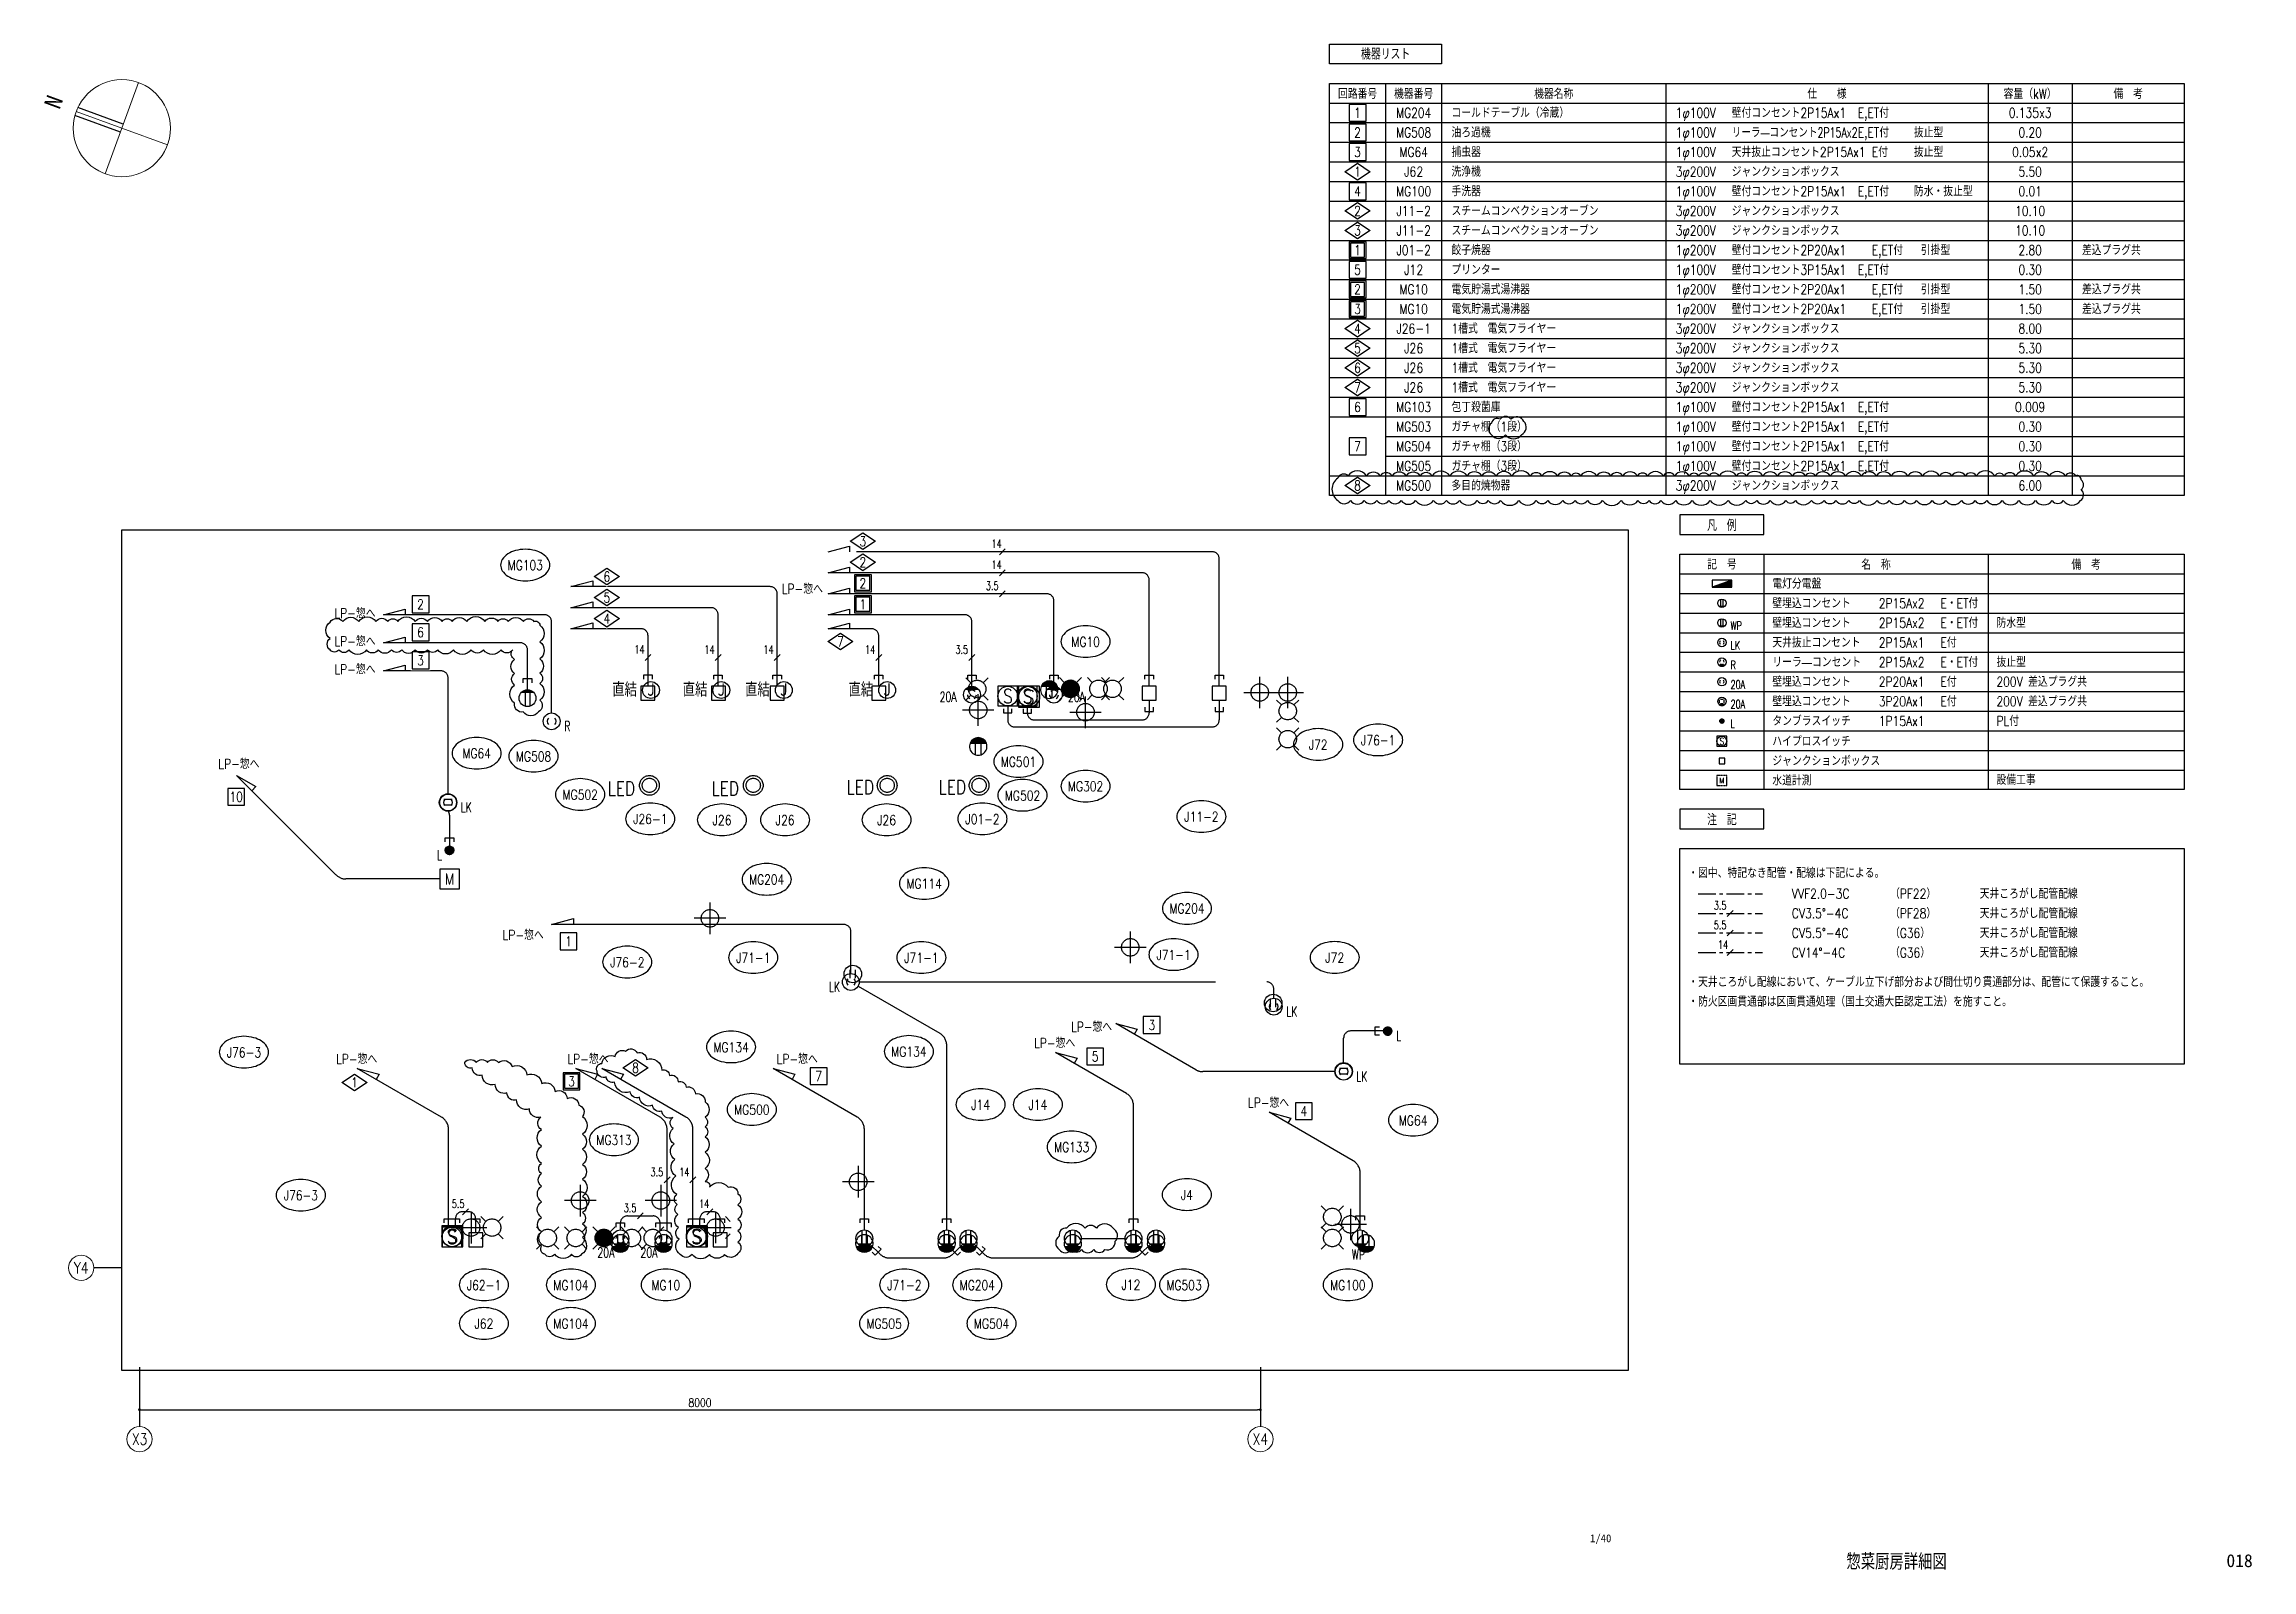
# Paper-space layout '惣菜' of a CAD drawing. Header units: millimetres. Extents: x 37 to 825, y 15 to 559.
# The model-space entities are those that its viewports show. They can reach past a viewport. Long polylines and large blocks are cut down to what shows.
import ezdxf
from ezdxf.enums import TextEntityAlignment as Align

# ---------------------------------------------------------------- set-up
doc = ezdxf.new("R2010")
doc.units = ezdxf.units.MM
doc.header["$LTSCALE"] = 0.2
doc.set_wipeout_variables(frame=1)
doc.linetypes.add('CENTER', pattern=[50.8, 31.75, -6.35, 6.35, -6.35])
doc.linetypes.add('HIDDEN', pattern=[9.525, 6.35, -3.175])
doc.layers.get('Defpoints').update_dxf_attribs({"color": 5})
for name, color, linetype in [('1_シンボル', 2, 'Continuous'), ('1_乗数', 3, 'Continuous'), ('1_回路番号', 4, 'Continuous'), ('1_強調文字', 4, 'Continuous'), ('1_文字', 3, 'Continuous'), ('1_機器番号', 3, 'Continuous'), ('1_表', 7, 'Continuous'), ('1_配線_1', 1, 'Continuous'), ('1_配線_4', 1, 'CENTER'), ('A_什器', 9, 'HIDDEN'), ('A_寸法', 7, 'Continuous'), ('A_方位', 8, 'Continuous'), ('枠内記述', 3, 'Continuous')]:
    doc.layers.add(name, color=color, linetype=linetype)
doc.layers.add('1_追加変更', color=10, linetype='Continuous', plot=False)
doc.styles.add('dcStyle0', font='txt.shx', dxfattribs={"width": 0.8, "bigfont": 'bigfont'})
doc.styles.add('Dim', font='simplex.shx', dxfattribs={"width": 0.8, "bigfont": 'extfont2.shx'})
doc.styles.get("Standard").update_dxf_attribs({"font": 'simplex.shx', "width": 0.8, "bigfont": 'extfont2.shx'})
doc.styles.add('STYLE1', font='MS Gothic.ttf')
doc.styles.add('ゴシック', font='MS Gothic.ttf', dxfattribs={"height": 4})
doc.dimstyles.new('1-1(20)', dxfattribs={"dimtxt": 3, "dimasz": 1, "dimexe": 1, "dimexo": 1, "dimgap": 1, "dimtad": 1, "dimdec": 1, "dimlfac": 20, "dimrnd": 0.5, "dimdsep": 46, "dimtxsty": 'Dim', "dimblk": 'DOT', "dimcen": 2.5, "dimclrd": 256, "dimclre": 256, "dimclrt": 256, "dimadec": 0, "dimazin": 0, "dimtfac": 1, "dimtdec": 1, "dimtix": 1, "dimtmove": 2, "dimatfit": 3, "dimldrblk": 'OPEN30', "dimfxl": 1, "dimlwd": -1, "dimlwe": -1, "dimarcsym": 1})
pattern_1 = [(0, (-51500, -9750), (0, 3.175), [])]

psp = doc.layouts.new('惣菜')

# ---------------------------------------------------------------- texts
at = {"layer": '1_乗数', "linetype": 'Continuous', "lineweight": 0, "width": 0.7}
for s, p in [('3.5', (633.1265, 250.1833)), ('5.5', (633.1265, 243.1833)), ('14', (634.6265, 236.1833))]:
    psp.add_text(s, height=3, dxfattribs=at).set_placement(p)
at = {"layer": '1_回路番号', "width": 0.8}
for s, p in [('1', (506, 534.5)), ('2', (506, 527.5)), ('3', (506, 520.5)), ('1', (506, 513.5)), ('4', (506, 506.5)), ('2', (506, 499.5)), ('3', (506, 492.5)), ('1', (506, 485.5)), ('5', (506, 478.5)), ('2', (506, 471.5)), ('3', (506, 464.5)), ('4', (506, 457.5)), ('5', (506, 450.5)), ('6', (506, 443.5)), ('7', (506, 436.5)), ('6', (506, 429.5)), ('7', (506, 415.5)), ('8', (506, 401.5))]:
    psp.add_text(s, height=3.5, dxfattribs=at).set_placement(p, align=Align.MIDDLE)
at = {"layer": '1_強調文字', "width": 0.8}
for s, p in [('凡\u3000例', (636, 387.5)), ('注\u3000記', (636, 282.5))]:
    psp.add_text(s, height=4, dxfattribs=at).set_placement(p, align=Align.MIDDLE)
at = {"layer": '1_文字', "style": 'dcStyle0', "width": 0.8}
psp.add_text('機器リスト', height=4, dxfattribs=at).set_placement((516, 555.5), align=Align.MIDDLE_CENTER)
at = {"layer": '1_文字', "width": 0.8}
for s, p in [('回路番号', (506, 541.5)), ('機器番号', (526, 541.5)), ('MG204', (526, 534.5)), ('機器名称', (576, 541.5)), ('仕\u3000\u3000様', (673.5, 541.5)), ('容量（kW）', (746, 541.5)), ('0.135x3', (746, 534.5)), ('備\u3000考', (781, 541.5)), ('MG508', (526, 527.5)), ('0.20', (746, 527.5)), ('MG64', (526, 520.5)), ('0.05x2', (746, 520.5)), ('J62', (526, 513.5)), ('5.50', (746, 513.5)), ('MG100', (526, 506.5)), ('0.01', (746, 506.5)), ('J11-2', (526, 499.5)), ('10.10', (746, 499.5)), ('J11-2', (526, 492.5)), ('10.10', (746, 492.5)), ('J01-2', (526, 485.5)), ('2.80', (746, 485.5)), ('MG10', (526, 471.5)), ('J12', (526, 478.5)), ('0.30', (746, 478.5)), ('1.50', (746, 471.5)), ('MG10', (526, 464.5)), ('1.50', (746, 464.5)), ('J26-1', (526, 457.5)), ('8.00', (746, 457.5)), ('J26', (526, 450.5)), ('5.30', (746, 450.5)), ('J26', (526, 443.5)), ('5.30', (746, 443.5)), ('J26', (526, 436.5)), ('5.30', (746, 436.5)), ('MG103', (526, 429.5)), ('0.009', (746, 429.5)), ('MG503', (526, 422.5)), ('0.30', (746, 422.5)), ('MG504', (526, 415.5)), ('MG505', (526, 408.5)), ('0.30', (746, 415.5)), ('0.30', (746, 408.5)), ('MG500', (526, 401.5)), ('6.00', (746, 401.5)), ('記\u3000号', (636, 373.5)), ('名\u3000称', (691, 373.5)), ('備\u3000考', (766, 373.5))]:
    psp.add_text(s, height=3.5, dxfattribs=at).set_placement(p, align=Align.MIDDLE)
at = {"layer": '1_文字'}
for s, width, p in [('コールドテーブル（冷蔵）', 0.8, (539.5, 532.75)), ('1φ100V', 0.8, (619.5, 532.75)), ('壁付コンセント2P15Ax1', 0.8, (639.5, 532.75)), ('E,ET付', 0.8, (684.5, 532.75)), ('油ろ過機', 0.8, (539.5, 525.75)), ('1φ100V', 0.8, (619.5, 525.75)), ('リーラ―コンセント2P15Ax2', 0.7, (639.5, 525.75)), ('E,ET付', 0.8, (684.5, 525.75)), ('抜止型', 0.8, (704.5, 525.75)), ('捕虫器', 0.8, (539.5, 518.75)), ('1φ100V', 0.8, (619.5, 518.75)), ('天井抜止コンセント2P15Ax1', 0.8, (639.5, 518.75)), ('E付', 0.8, (689.5, 518.75)), ('抜止型', 0.8, (704.5, 518.75)), ('洗浄機', 0.8, (539.5, 511.75)), ('3φ200V', 0.8, (619.5, 511.75)), ('ジャンクションボックス', 0.8, (639.5, 511.75)), ('手洗器', 0.8, (539.5, 504.75)), ('1φ100V', 0.8, (619.5, 504.75)), ('壁付コンセント2P15Ax1', 0.8, (639.5, 504.75)), ('E,ET付', 0.8, (684.5, 504.75)), ('防水・抜止型', 0.8, (704.5, 504.75)), ('スチームコンベクションオーブン', 0.8, (539.5, 497.75)), ('3φ200V', 0.8, (619.5, 497.75)), ('ジャンクションボックス', 0.8, (639.5, 497.75)), ('スチームコンベクションオーブン', 0.8, (539.5, 490.75)), ('3φ200V', 0.8, (619.5, 490.75)), ('ジャンクションボックス', 0.8, (639.5, 490.75)), ('餃子焼器', 0.8, (539.5, 483.75)), ('1φ200V', 0.8, (619.5, 483.75)), ('壁付コンセント2P20Ax1', 0.8, (639.5, 483.75)), ('E,ET付', 0.8, (689.5, 483.75)), ('引掛型', 0.8, (707, 483.75)), ('差込プラグ共', 0.8, (764.5, 483.75)), ('電気貯湯式湯沸器', 0.8, (539.5, 469.75)), ('プリンター', 0.8, (539.5, 476.75)), ('1φ100V', 0.8, (619.5, 476.75)), ('1φ200V', 0.8, (619.5, 469.75)), ('壁付コンセント3P15Ax1', 0.8, (639.5, 476.75)), ('壁付コンセント2P20Ax1', 0.8, (639.5, 469.75)), ('E,ET付', 0.8, (684.5, 476.75)), ('E,ET付', 0.8, (689.5, 469.75)), ('引掛型', 0.8, (707, 469.75)), ('差込プラグ共', 0.8, (764.5, 469.75)), ('電気貯湯式湯沸器', 0.8, (539.5, 462.75)), ('1φ200V', 0.8, (619.5, 462.75)), ('壁付コンセント2P20Ax1', 0.8, (639.5, 462.75)), ('E,ET付', 0.8, (689.5, 462.75)), ('引掛型', 0.8, (707, 462.75)), ('差込プラグ共', 0.8, (764.5, 462.75)), ('1槽式\u3000電気フライヤー', 0.8, (539.5, 455.75)), ('3φ200V', 0.8, (619.5, 455.75)), ('ジャンクションボックス', 0.8, (639.5, 455.75)), ('1槽式\u3000電気フライヤー', 0.8, (539.5, 448.75)), ('3φ200V', 0.8, (619.5, 448.75)), ('ジャンクションボックス', 0.8, (639.5, 448.75)), ('1槽式\u3000電気フライヤー', 0.8, (539.5, 441.75)), ('3φ200V', 0.8, (619.5, 441.75)), ('ジャンクションボックス', 0.8, (639.5, 441.75)), ('1槽式\u3000電気フライヤー', 0.8, (539.5, 434.75)), ('3φ200V', 0.8, (619.5, 434.75)), ('ジャンクションボックス', 0.8, (639.5, 434.75)), ('包丁殺菌庫', 0.8, (539.5, 427.75)), ('1φ100V', 0.8, (619.5, 427.75)), ('壁付コンセント2P15Ax1', 0.8, (639.5, 427.75)), ('E,ET付', 0.8, (684.5, 427.75)), ('ガチャ棚（1段）', 0.8, (539.5, 420.75)), ('ガチャ棚（3段）', 0.8, (539.5, 413.75)), ('1φ100V', 0.8, (619.5, 420.75)), ('壁付コンセント2P15Ax1', 0.8, (639.5, 420.75)), ('壁付コンセント2P15Ax1', 0.8, (639.5, 413.75)), ('E,ET付', 0.8, (684.5, 420.75)), ('E,ET付', 0.8, (684.5, 413.75)), ('ガチャ棚（3段）', 0.8, (539.5, 406.75)), ('1φ100V', 0.8, (619.5, 413.75)), ('1φ100V', 0.8, (619.5, 406.75)), ('壁付コンセント2P15Ax1', 0.8, (639.5, 406.75)), ('E,ET付', 0.8, (684.5, 406.75)), ('多目的焼物器', 0.8, (539.5, 399.75)), ('3φ200V', 0.8, (619.5, 399.75)), ('ジャンクションボックス', 0.8, (639.5, 399.75)), ('防水型', 0.8, (734, 350.75)), ('抜止型', 0.8, (734, 336.75)), ('200V 差込プラグ共', 0.8, (734, 329.75)), ('200V 差込プラグ共', 0.8, (734, 322.75)), ('PL付', 0.8, (734, 315.75)), ('水道計測', 0.8, (654, 294.5107)), ('設備工事', 0.8, (734, 294.75)), ('・図中、特記なき配管・配線は下記による。', 0.8, (624, 261.5)), ('VVF2.0-3C', 0.8, (661, 254.1)), ('（PF22）', 0.8, (696, 254.1)), ('天井ころがし配管配線', 0.8, (728, 254.1)), ('CV3.5°-4C', 0.8, (661, 247.1)), ('（PF28）', 0.8, (696, 247.1)), ('天井ころがし配管配線', 0.8, (728, 247.1)), ('CV5.5°-4C', 0.8, (661, 240.1)), ('CV14°-4C', 0.8, (661, 233.1)), ('（G36）', 0.8, (696, 240.1)), ('（G36）', 0.8, (696, 233.1)), ('天井ころがし配管配線', 0.8, (728, 240.1)), ('天井ころがし配管配線', 0.8, (728, 233.1)), ('・天井ころがし配線において、ケーブル立下げ部分および間仕切り貫通部分は、配管にて保護すること。', 0.8, (624, 222.6)), ('・防火区画貫通部は区画貫通処理（国土交通大臣認定工法）を施すこと。', 0.8, (624, 215.6))]:
    psp.add_text(s, height=3.5, dxfattribs=dict(at, width=width)).set_placement(p)
at = {"layer": '1_文字', "linetype": 'Continuous', "width": 0.8}
for s, p in [('電灯分電盤', (654, 364.75)), ('壁埋込コンセント', (654, 357.75)), ('壁埋込コンセント', (654, 350.75)), ('2P15Ax2', (692, 357.75)), ('E・ET付', (714, 357.75)), ('E・ET付', (714, 350.75)), ('天井抜止コンセント', (654, 343.75)), ('2P15Ax2', (692, 350.75)), ('2P15Ax1', (692, 343.75)), ('E付', (714, 343.75)), ('リーラ―コンセント', (654, 336.75)), ('2P15Ax2', (692, 336.75)), ('E・ET付', (714, 336.75)), ('壁埋込コンセント', (654, 329.75)), ('2P20Ax1', (692, 329.75)), ('E付', (714, 329.75)), ('壁埋込コンセント', (654, 322.75)), ('3P20Ax1', (692, 322.75)), ('E付', (714, 322.75)), ('タンブラスイッチ', (654, 315.75)), ('1P15Ax1', (692, 315.75)), ('ハイプロスイッチ', (654, 308.5107)), ('ジャンクションボックス', (654, 301.5107))]:
    psp.add_text(s, height=3.5, dxfattribs=at).set_placement(p)
at = {"layer": '1_文字', "linetype": 'Continuous', "width": 0.7}
for s, p in [('WP', (639.1, 351.5)), ('LK', (639.1, 344.5)), ('R', (639.1, 337.5)), ('20A', (639.1, 330.5)), ('20A', (639.1, 323.5)), ('L', (639.1, 316.5))]:
    psp.add_text(s, height=3, dxfattribs=at).set_placement(p, align=Align.MIDDLE_LEFT)
at = {"layer": 'A_寸法', "width": 0.8}
for s, p in [('Y4', (50.5, 122.3766)), ('X3', (71.3099, 61.2461)), ('X4', (471.31, 61.2461))]:
    psp.add_text(s, height=4, dxfattribs=at).set_placement(p, align=Align.MIDDLE)
at = {"layer": 'A_方位', "style": 'STYLE1'}
psp.add_text('N', height=6, rotation=69.8260551, dxfattribs=at).set_placement((37.0967, 537.5097), align=Align.TOP_LEFT)
at = {"layer": '枠内記述', "linetype": 'ByBlock', "lineweight": -2, "style": 'ゴシック'}
psp.add_text('1/40', height=2.8, dxfattribs=at).set_placement((588.9471, 24.4653))
at = {"layer": '枠内記述', "linetype": 'ByBlock', "lineweight": -2, "style": 'ゴシック', "width": 0.75}
psp.add_text('惣菜厨房詳細図', height=5, dxfattribs=at).set_placement((698.3513, 17.6919), align=Align.MIDDLE_CENTER)
at = {"layer": '枠内記述', "style": 'ゴシック'}
psp.add_text('018', height=4.6, dxfattribs=at).set_placement((816.0542, 15.5785))

msp = doc.modelspace()

# ---------------------------------------------------------------- texts
at = {"layer": '1_乗数', "linetype": 'Continuous', "lineweight": 0, "width": 0.7}
for s, p in [('14', (33796, 22712)), ('14', (33796, 22562)), ('3.5', (33756, 22412)), ('14', (31247, 21958)), ('14', (31747, 21957)), ('14', (32168, 21957)), ('14', (32893, 21957)), ('3.5', (33538, 21957)), ('3.5', (31362, 18228)), ('14', (31567, 18228)), ('5.5', (29944, 18002)), ('3.5', (31171, 17972)), ('14', (31709, 18002))]:
    msp.add_text(s, height=60, dxfattribs=at).set_placement(p)
at = {"layer": '1_回路番号', "width": 0.8}
for s, p in [('3', (32878, 22760)), ('7', (32717, 22045)), ('1', (30776, 19905)), ('3', (34939, 19308)), ('5', (34536, 19083)), ('3', (30798, 18906)), ('7', (32562, 18943)), ('4', (36025, 18693))]:
    msp.add_text(s, height=70, dxfattribs=at).set_placement(p, align=Align.MIDDLE)
at = {"layer": '1_文字', "width": 0.8}
for p in [(32299, 22385), (29106, 22211), (29106, 22011), (29106, 21811), (28277, 21136), (30306, 19915), (34363, 19260), (29118, 19030), (30769, 19030), (32262, 19030), (34100, 19144), (35626, 18718)]:
    msp.add_text('LP-惣へ', height=70, dxfattribs=at).set_placement(p)
at = {"layer": '1_文字', "linetype": 'ByBlock', "width": 0.7}
msp.add_text('20A', height=70, rotation=360, dxfattribs=at).set_placement((33425, 21615))
for s, p in [('20A', (34341, 21615)), ('R', (30746, 21405)), ('LK', (30007, 20826)), ('L', (29839, 20485)), ('LK', (32635, 19545)), ('LK', (35900, 19369)), ('L', (36684, 19195)), ('LK', (36399, 18905)), ('20A', (30982, 17649)), ('20A', (31290, 17649)), ('WP', (36367, 17635))]:
    msp.add_text(s, height=70, dxfattribs=at).set_placement(p)
at = {"layer": '1_機器番号', "width": 0.8}
for s, p in [('MG103', (30468, 22554)), ('MG10', (34467, 22007)), ('MG64', (30121, 21211)), ('J72', (36127, 21273)), ('J76-1', (36555, 21305)), ('MG508', (30527, 21189)), ('MG501', (33988, 21151)), ('MG502', (30860, 20916)), ('MG502', (34017, 20910)), ('MG302', (34467, 20976)), ('J26-1', (31360, 20743)), ('J26', (31872, 20735)), ('J26', (32322, 20735)), ('J26', (33047, 20735)), ('J01-2', (33731, 20742)), ('J11-2', (35294, 20759)), ('MG204', (32191, 20311)), ('MG114', (33315, 20281)), ('MG204', (35191, 20104)), ('J76-2', (31196, 19720)), ('J71-1', (32095, 19752)), ('J71-1', (33295, 19752)), ('J71-1', (35095, 19773)), ('J72', (36245, 19753)), ('J76-3', (28460, 19077)), ('MG134', (31937, 19114)), ('MG134', (33206, 19083)), ('J14', (33718, 18703)), ('J14', (34127, 18703)), ('MG500', (32085, 18668)), ('MG64', (36805, 18591)), ('MG313', (31101, 18452)), ('MG133', (34368, 18401)), ('J76-3', (28866, 18057)), ('J4', (35190, 18060)), ('J62-1', (30173, 17416)), ('MG104', (30794, 17416)), ('MG10', (31471, 17416)), ('J71-2', (33173, 17416)), ('MG204', (33694, 17416)), ('J12', (34791, 17419)), ('MG503', (35170, 17416)), ('MG100', (36339, 17416)), ('J62', (30173, 17141)), ('MG104', (30794, 17141)), ('MG505', (33029, 17141)), ('MG504', (33796, 17141))]:
    msp.add_text(s, height=70, dxfattribs=at).set_placement(p, align=Align.CENTER)
at = {"layer": 'Defpoints', "width": 0.8}
for p in [(31089, 21701), (31592, 21701), (32037, 21701), (32775, 21701)]:
    msp.add_text('直結', height=100, dxfattribs=at).set_placement(p, align=Align.MIDDLE_LEFT)
at = {"layer": 'Defpoints', "linetype": 'Continuous', "width": 0.8}
for p in [(31056, 21046), (31797, 21046), (32761, 21054), (33418, 21055)]:
    msp.add_text('LED', height=100, dxfattribs=at).set_placement(p, align=Align.TOP_LEFT)

# ---------------------------------------------------------------- blocks, each defined once
blk = doc.blocks.new('_Dot')
at = {"color": 0, "linetype": 'ByBlock', "lineweight": -2}
blk.add_line((-0.5, 0), (-1, 0), dxfattribs=at)
at = {"color": 0, "linetype": 'ByBlock', "const_width": 0.5}
blk.add_lwpolyline([(-0.25, 0, 1), (0.25, 0, 1)], format="xyb", close=True, dxfattribs=at)
blk = doc.blocks.new('_Open30')
at = {"color": 0, "linetype": 'ByBlock', "lineweight": -2}
for p, q in [((-1, 0.27), (0, 0)), ((0, 0), (-1, -0.27)), ((0, 0), (-1, 0))]:
    blk.add_line(p, q, dxfattribs=at)
blk = doc.blocks.new('C-ｼﾞｬﾝｸｼｮﾝﾎﾞｯｸｽ')
at = {"color": 0, "linetype": 'ByBlock'}
blk.add_lwpolyline([(-100, -100), (100, -100), (100, 100), (-100, 100)], close=True, dxfattribs=at)
blk = doc.blocks.new('O-ｺﾝｾﾝﾄW')
at = {"linetype": 'ByBlock'}
blk.add_hatch(color=0, dxfattribs=at).paths.add_polyline_path([(112, 50), (-112, 50, 0.447214)])
at = {"color": 0, "linetype": 'ByBlock'}
for p, q in [((-112, 50), (112, 50)), ((-40, 50), (-40, 295)), ((40, 50), (40, 295))]:
    blk.add_line(p, q, dxfattribs=at)
blk.add_circle((0, 150), 150, dxfattribs=at)
blk = doc.blocks.new('L-電灯分電盤')
at = {"linetype": 'ByBlock'}
h = blk.add_hatch(dxfattribs=at)
h.set_pattern_fill('LINE', color=0, style=0)
h.set_pattern_definition([(0, (-9550, -23375), (0, 3.175), [])])
h.paths.add_polyline_path([(350, 250), (-350, 0), (350, 0)])
at = {"color": 0, "linetype": 'ByBlock'}
for p, q in [((350, 250), (-350, 0)), ((350, 250), (-350, 250)), ((-350, 250), (-350, 0)), ((-350, 0), (350, 0)), ((350, 0), (350, 250))]:
    blk.add_line(p, q, dxfattribs=at)
blk = doc.blocks.new('O-ｺﾝｾﾝﾄ抜け止め')
at = {"color": 0, "linetype": 'ByBlock'}
blk.add_circle((0, 0), 150, dxfattribs=at)
for start, end in [(135, 225), (315, 45)]:
    blk.add_arc((0, 0), 80, start, end, dxfattribs=at)
blk = doc.blocks.new('L-SW')
at = {"linetype": 'ByBlock'}
h = blk.add_hatch(dxfattribs=at)
h.set_pattern_fill('LINE', color=0, style=0)
h.set_pattern_definition([(0, (-30500, -9025), (0, 3.175), [])])
edge = h.paths.add_edge_path()
edge.add_arc((0, 75), 75, 0, 360)
at = {"color": 0, "linetype": 'ByBlock'}
blk.add_circle((0, 75), 75, dxfattribs=at)
blk = doc.blocks.new('3P20A_E')
at = {"linetype": 'ByBlock'}
h = blk.add_hatch(dxfattribs=at)
h.set_pattern_fill('LINE', color=0, style=0)
h.set_pattern_definition(pattern_1)
h.paths.add_polyline_path([(112, 50), (-112, 50, 0.447214)])
at = {"color": 0, "linetype": 'ByBlock'}
for p, q in [((-112, 50), (112, 50)), ((-80, 100), (-80, 200)), ((-50, 230), (50, 230)), ((-50, 70), (50, 70)), ((80, 100), (80, 200))]:
    blk.add_line(p, q, dxfattribs=at)
blk.add_circle((0, 150), 150, dxfattribs=at)
blk = doc.blocks.new('O-ｺﾝｾﾝﾄ引掛け3PE付')
at = {"linetype": 'ByBlock'}
h = blk.add_hatch(dxfattribs=at)
h.set_pattern_fill('LINE', color=0, style=0)
h.set_pattern_definition(pattern_1)
h.paths.add_polyline_path([(112, 50), (-112, 50, 0.447214)])
at = {"color": 0, "linetype": 'ByBlock'}
blk.add_line((-112, 50), (112, 50), dxfattribs=at)
blk.add_circle((0, 150), 150, dxfattribs=at)
for start, end in [(120, 180), (225, 315), (0, 60)]:
    blk.add_arc((0, 150), 80, start, end, dxfattribs=at)
blk = doc.blocks.new('ハイプロスイッチ')
at = {"color": 0, "linetype": 'ByBlock'}
blk.add_lwpolyline([(-179, -172), (171, -172), (171, 178), (-179, 178)], close=True, dxfattribs=at)
blk.add_circle((-4, 3), 175, dxfattribs=at)
at = {"color": 0, "linetype": 'ByBlock', "width": 0.8}
blk.add_text('S', height=250, dxfattribs=at).set_placement((0, 0), align=Align.MIDDLE)
blk = doc.blocks.new('C-条数1')
at = {"color": 0, "linetype": 'ByBlock'}
blk.add_line((-106, -106), (106, 106), dxfattribs=at)
blk = doc.blocks.new('水道計測')
at = {"color": 0, "linetype": 'HIDDEN'}
blk.add_lwpolyline([(-175, -175), (175, -175), (175, 175), (-175, 175)], close=True, dxfattribs=at)
at = {"color": 0, "width": 0.8}
blk.add_text('M', height=200, dxfattribs=at).set_placement((0, 0), align=Align.MIDDLE)
blk = doc.blocks.new('INS-GJUIF')
at = {"color": 0}
blk.add_lwpolyline([(164, -40, 0.144506), (176, 0, 0.144506), (164, 40, 0.107176), (124, 80, 0.077741), (70, 103, 0.064924), (0, 113, 0.064924), (-70, 103, 0.077741), (-124, 80, 0.107176), (-164, 40, 0.144506), (-176, 0, 0.144506), (-164, -40, 0.107176), (-124, -80, 0.077741), (-70, -103, 0.064924), (0, -112, 0.064924), (70, -103, 0.077741), (124, -80, 0.107176), (164, -40)], format="xyb", dxfattribs=at)
blk = doc.blocks.new('INS-G773T')
at = {"color": 0}
for p, q in [((-58, 24), (58, 24)), ((-51, 24), (-56, 28)), ((-42, 24), (-53, 34)), ((-33, 24), (-49, 39)), ((-24, 24), (-45, 44)), ((-16, 24), (-40, 48)), ((-7, 24), (-35, 52)), ((2, 24), (-30, 55)), ((11, 24), (-24, 58)), ((-20, -59), (-20, 24)), ((20, 24), (-17, 60)), ((29, 24), (-10, 62)), ((37, 24), (-2, 62)), ((46, 24), (8, 62)), ((55, 24), (19, 60)), ((20, -59), (20, 24)), ((50, 37), (37, 50))]:
    blk.add_line(p, q, dxfattribs=at)
for start, end in [(157.9139, 22.0861), (22.0861, 157.9139)]:
    blk.add_arc((0, 0), 62.5, start, end, dxfattribs=at)
blk = doc.blocks.new('INS-G5H7H')
at = {"color": 0}
blk.add_circle((0, 0), 60, dxfattribs=at)
at = {"color": 0, "width": 0.8}
blk.add_text('Ｊ', height=100, dxfattribs=at).set_placement((0, 0), align=Align.MIDDLE)
blk = doc.blocks.new('INS-G43KY')
at = {"color": 0}
blk.add_lwpolyline([(75, -75), (75, 75), (-75, 75), (-75, -75)], close=True, dxfattribs=at)
blk.add_circle((0, 0), 75, dxfattribs=at)
blk.add_text('S', height=100, rotation=180, dxfattribs=at).set_placement((0, 0), align=Align.MIDDLE_CENTER)
blk = doc.blocks.new('INS-G8806')
at = {"color": 0}
for p, q in [((-58, 24), (58, 24)), ((-51, 24), (-56, 28)), ((-42, 24), (-53, 34)), ((-33, 24), (-49, 39)), ((-24, 24), (-45, 44)), ((-16, 24), (-40, 48)), ((-7, 24), (-35, 52)), ((2, 24), (-30, 55)), ((11, 24), (-24, 58)), ((-20, -59), (-20, 24)), ((20, 24), (-17, 60)), ((29, 24), (-10, 62)), ((37, 24), (-2, 62)), ((46, 24), (8, 62)), ((55, 24), (19, 60)), ((20, -59), (20, 24)), ((50, 37), (37, 50))]:
    blk.add_line(p, q, dxfattribs=at)
for start, end in [(157.9139, 22.0861), (22.0861, 157.9139)]:
    blk.add_arc((0, 0), 62.5, start, end, dxfattribs=at)
blk = doc.blocks.new('INS-GAYD2')
at = {"color": 0}
blk.add_lwpolyline([(-75, 75), (-75, -75), (75, -75), (75, 75)], close=True, dxfattribs=at)
blk.add_circle((0, 0), 75, dxfattribs=at)
blk.add_text('S', height=100, dxfattribs=at).set_placement((0, 0), align=Align.MIDDLE_CENTER)
blk = doc.blocks.new('INS-G5VQ8')
at = {"color": 0}
for p, q in [((30, 20), (-30, 20)), ((30, -20), (-30, -20))]:
    blk.add_line(p, q, dxfattribs=at)
blk.add_circle((0, 0), 62.5, dxfattribs=at)
blk = doc.blocks.new('INS-GC8IQ')
at = {"color": 0}
for p, q in [((-80, 80), (-44, 44)), ((-3, 62), (-62, 3)), ((6, 62), (-62, -6)), ((-13, 61), (-61, 13)), ((14, 61), (-61, -14)), ((20, 59), (-59, -20)), ((-26, 57), (-57, 26)), ((27, 56), (-56, -27)), ((33, 53), (-53, -33)), ((38, 50), (-50, -38)), ((43, 46), (-46, -43)), ((47, 41), (-41, -47)), ((51, 36), (-36, -51)), ((54, 31), (-31, -54)), ((57, 25), (-25, -57)), ((60, 19), (-19, -60)), ((61, 12), (-12, -61)), ((62, 4), (-4, -62)), ((44, 44), (80, 80)), ((-80, -80), (-44, -44)), ((62, -5), (5, -62)), ((60, -16), (16, -60)), ((54, -31), (31, -54)), ((44, -44), (80, -80))]:
    blk.add_line(p, q, dxfattribs=at)
blk.add_circle((0, 0), 62.5, dxfattribs=at)

# ---------------------------------------------------------------- dimensions: what is measured, and where the dimension line sits
at = {"layer": 'A_寸法'}
psp.add_linear_dim(base=(471.31, 71.7461), p1=(71.3099, 87.9539), p2=(471.31, 87.9539), dimstyle='1-1(20)', dxfattribs=at).render()

# ---------------------------------------------------------------- linework, layer by layer
at = {"layer": '1_回路番号'}
for points in [[(32878, 22700), (32788, 22760), (32878, 22820), (32968, 22760), (32878, 22700)], [(32717, 21985), (32627, 22045), (32717, 22105), (32807, 22045), (32717, 21985)], [(30716, 19845), (30836, 19845), (30836, 19965), (30716, 19965)], [(34879, 19248), (34999, 19248), (34999, 19368), (34879, 19368)], [(34476, 19023), (34596, 19023), (34596, 19143), (34476, 19143)], [(30738, 18846), (30858, 18846), (30858, 18966), (30738, 18966)], [(30748, 18856), (30848, 18856), (30848, 18956), (30748, 18956)], [(32502, 18883), (32622, 18883), (32622, 19003), (32502, 19003)], [(35965, 18633), (36085, 18633), (36085, 18753), (35965, 18753)]]:
    msp.add_lwpolyline(points, close=True, dxfattribs=at)
msp.add_lwpolyline([(30036, 19040, -0.520567), (30118, 19040, -0.520567), (30198, 19040, -0.520567), (30276, 19040, -0.520567), (30375, 19011, -0.520567), (30480, 18951, -0.520567), (30585, 18890, -0.520567), (30681, 18834, -0.520567), (30768, 18784, -0.520567), (30851, 18736, -0.520567), (30877, 18655, -0.520567), (30877, 18528, -0.520567), (30877, 18421, -0.520567), (30877, 18313, -0.520567), (30877, 18207, -0.520567), (30877, 18085, -0.520567), (30877, 17969, -0.520567), (30877, 17889, -0.520567), (30877, 17792, -0.520567), (30870, 17672, -0.520567), (30797, 17672, -0.520567), (30679, 17672, -0.520567), (30607, 17672, -0.520567), (30583, 17726, -0.520567), (30583, 17831, -0.520567), (30583, 17935, -0.520567), (30583, 18047, -0.520567), (30583, 18158, -0.520567), (30583, 18247, -0.520567), (30583, 18320, -0.520567), (30583, 18444, -0.520567), (30583, 18561, -0.520567), (30578, 18650, -0.520567), (30497, 18709, -0.520567), (30406, 18774, -0.520567), (30337, 18823, -0.520567), (30253, 18884, -0.520567), (30161, 18950, -0.520567), (30090, 19001, -0.520567), (30036, 19040, -0.520567)], format="xyb", dxfattribs=at)
at = {"layer": '1_表', "color": 3}
for p, q in [((31015, 16811), (31015, 13871)), ((31415, 16811), (31415, 13871)), ((33015, 16811), (33015, 13871)), ((35315, 16811), (35315, 13871)), ((35915, 16811), (35915, 13871))]:
    msp.add_line(p, q, dxfattribs=at)
at = {"layer": '1_表', "color": 2}
msp.add_lwpolyline([(36715, 16811), (36715, 13871), (30615, 13871), (30615, 16811)], close=True, dxfattribs=at)
at = {"layer": '1_追加変更'}
msp.add_lwpolyline([(34279, 17705, 0.520567), (34367, 17705, 0.520567), (34437, 17705, 0.520567), (34526, 17705, 0.520567), (34605, 17705, 0.520567), (34678, 17764, 0.520567), (34663, 17857, 0.520567), (34544, 17857, 0.520567), (34463, 17857, 0.520567), (34332, 17857, 0.520567), (34279, 17801, 0.520567)], format="xyb", close=True, dxfattribs=at)
at = {"layer": '1_配線_1'}
for points in [[(32629, 22685), (32783, 22726), (32783, 22685)], [(32629, 22535), (32783, 22576), (32783, 22535)], [(30794, 22436), (30949, 22477), (30949, 22436)], [(32629, 22385), (32783, 22426), (32783, 22385)], [(29456, 22235), (29611, 22276), (29611, 22235)], [(30794, 22286), (30949, 22327), (30949, 22286)], [(32629, 22235), (32783, 22276), (32783, 22235)], [(30794, 22136), (30949, 22177), (30949, 22136)], [(32629, 22135), (32783, 22176), (32783, 22135)], [(29456, 21835), (29611, 21876), (29611, 21835)], [(30454, 21750), (30454, 21780), (30514, 21780), (30514, 21750)], [(31314, 21776), (31314, 21806), (31374, 21806), (31374, 21776)], [(31814, 21775), (31814, 21805), (31874, 21805), (31874, 21775)], [(32236, 21775), (32236, 21805), (32296, 21805), (32296, 21775)], [(32961, 21775), (32961, 21805), (33021, 21805), (33021, 21775)], [(33626, 21775), (33626, 21805), (33686, 21805), (33686, 21775)], [(34211, 21775), (34211, 21805), (34271, 21805), (34271, 21775)], [(34891, 21775), (34891, 21805), (34951, 21805), (34951, 21775)], [(35391, 21775), (35391, 21805), (35451, 21805), (35451, 21775)], [(33881, 21565), (33881, 21535), (33941, 21535), (33941, 21565)], [(34021, 21564), (34021, 21534), (34081, 21534), (34081, 21564)], [(34891, 21575), (34891, 21545), (34951, 21545), (34951, 21575)], [(35391, 21575), (35391, 21545), (35451, 21545), (35451, 21575)], [(28408, 21089), (28546, 21009), (28517, 20980)], [(29897, 20614), (29897, 20644), (29957, 20644), (29957, 20614)], [(30656, 20025), (30811, 20067), (30811, 20025)], [(34682, 19318), (34836, 19277), (34815, 19241)], [(36565, 19235), (36535, 19235), (36535, 19295), (36565, 19295)], [(34252, 19111), (34406, 19070), (34386, 19034)], [(29269, 18997), (29424, 18956), (29403, 18920)], [(30830, 18997), (30984, 18956), (30964, 18920)], [(31014, 18998), (31169, 18956), (31148, 18920)], [(32238, 18997), (32392, 18956), (32372, 18920)], [(35777, 18685), (35932, 18644), (35911, 18608)], [(29889, 17895), (29889, 17925), (29999, 17925), (29999, 17895)], [(30084, 17895), (30084, 17925), (30144, 17925), (30144, 17895)], [(31117, 17865), (31117, 17895), (31177, 17895), (31177, 17865)], [(31400, 17865), (31400, 17895), (31510, 17895), (31510, 17865)], [(31634, 17895), (31634, 17925), (31744, 17925), (31744, 17895)], [(31829, 17895), (31829, 17925), (31889, 17925), (31889, 17895)], [(32858, 17895), (32858, 17925), (32918, 17925), (32918, 17895)], [(33446, 17895), (33446, 17925), (33506, 17925), (33506, 17895)], [(34779, 17895), (34779, 17925), (34839, 17925), (34839, 17895)], [(36397, 17915), (36397, 17945), (36457, 17945), (36457, 17915)], [(32987, 17728), (33008, 17707), (32966, 17665), (32944, 17686)], [(33532, 17728), (33511, 17707), (33553, 17665), (33575, 17686)], [(33730, 17728), (33751, 17707), (33709, 17665), (33688, 17686)], [(34871, 17728), (34850, 17707), (34892, 17665), (34913, 17686)]]:
    msp.add_lwpolyline(points, dxfattribs=at)
at = {"layer": '1_配線_4'}
for p, q in [((35371, 22685), (32629, 22685)), ((34871, 22535), (32629, 22535)), ((35421, 21725), (35421, 22635)), ((32216, 22436), (30794, 22436)), ((32266, 21725), (32266, 22386)), ((34191, 22385), (32629, 22385)), ((34921, 21725), (34921, 22485)), ((30606, 22235), (29456, 22235)), ((31794, 22286), (30794, 22286)), ((31844, 21725), (31844, 22236)), ((33606, 22235), (32629, 22235)), ((34241, 21725), (34241, 22335)), ((30656, 21535), (30656, 22185)), ((31294, 22136), (30794, 22136)), ((31344, 21725), (31344, 22086)), ((32941, 22135), (32629, 22135)), ((32991, 21725), (32991, 22085)), ((33656, 21725), (33656, 22185)), ((30484, 21700), (30484, 21985)), ((29867, 21835), (29456, 21835)), ((29917, 20956), (29917, 21785)), ((34921, 21625), (34921, 21535)), ((35421, 21625), (35421, 21485)), ((33911, 21585), (33911, 21485)), ((33961, 21435), (35371, 21435)), ((34051, 21585), (34051, 21535)), ((34101, 21485), (34871, 21485)), ((29917, 20836), (29921, 20830)), ((29927, 20805), (29927, 20585)), ((29858, 20350), (29188, 20350)), ((32742, 20025), (30656, 20025)), ((32792, 19675), (32792, 19975)), ((32844, 19585), (33426, 19249)), ((32854, 19615), (35760, 19615)), ((35810, 19501), (35810, 19565)), ((35254, 18988), (34682, 19318)), ((36594, 19265), (36359, 19265)), ((33476, 17845), (33476, 19162)), ((34759, 18818), (34252, 19111)), ((36309, 19035), (36309, 19215)), ((29870, 18651), (29269, 18997)), ((31430, 18651), (30830, 18997)), ((31614, 18651), (31014, 18998)), ((32838, 18651), (32238, 18997)), ((36247, 18975), (35304, 18975)), ((34809, 17845), (34809, 18732)), ((36377, 18339), (35777, 18685)), ((29920, 17865), (29920, 18564)), ((31480, 17839), (31480, 18564)), ((31664, 17865), (31664, 18565)), ((32888, 17845), (32888, 18564)), ((36427, 17845), (36427, 18252)), ((30064, 17975), (30019, 17975)), ((31809, 17975), (31764, 17975)), ((29969, 17865), (29969, 17925)), ((30114, 17825), (30114, 17925)), ((31147, 17845), (31147, 17895)), ((31197, 17945), (31380, 17945)), ((31430, 17839), (31430, 17895)), ((31714, 17865), (31714, 17925)), ((31859, 17825), (31859, 17925)), ((32930, 17742), (32998, 17674)), ((33589, 17742), (33521, 17674)), ((33674, 17742), (33742, 17674)), ((34436, 17785), (34749, 17785)), ((34927, 17742), (34859, 17674)), ((33069, 17645), (33450, 17645)), ((33812, 17645), (34788, 17645))]:
    msp.add_line(p, q, dxfattribs=at)
for centre, radius, start, end in [((34871, 22485), 50, 0, 90), ((35371, 22635), 50, 0, 90), ((32216, 22386), 50, 0, 90), ((34191, 22335), 50, 0, 90), ((30606, 22185), 50, 0, 90), ((31794, 22236), 50, 0, 90), ((33606, 22185), 50, 0, 90), ((31294, 22086), 50, 0, 90), ((32941, 22085), 50, 0, 90), ((30434, 21985), 50, 0, 90), ((29867, 21785), 50, 0, 90), ((33961, 21485), 50, 180, 270), ((34101, 21535), 50, 180, 270), ((34871, 21535), 50, 270, 0), ((35371, 21485), 50, 270, 0), ((29877, 20805), 50, 0, 30), ((29188, 20450), 100, 225, 270), ((32742, 19975), 50, 0, 90), ((35760, 19565), 50, 0, 90), ((33376, 19162), 100, 0, 60), ((36359, 19215), 50, 90, 180), ((35304, 19075), 100, 240, 270), ((34709, 18732), 100, 0, 60), ((29820, 18564), 100, 0, 60), ((31380, 18564), 100, 0, 60), ((31564, 18565), 100, 0, 60), ((32788, 18564), 100, 0, 60), ((36327, 18252), 100, 0, 60), ((30019, 17925), 50, 90, 180), ((30064, 17925), 50, 0, 90), ((31764, 17925), 50, 90, 180), ((31809, 17925), 50, 0, 90), ((31197, 17895), 50, 90, 180), ((31380, 17895), 50, 0, 90), ((33069, 17745), 100, 225, 270), ((33450, 17745), 100, 270, 315), ((33812, 17745), 100, 225, 270), ((34788, 17745), 100, 270, 315)]:
    msp.add_arc(centre, radius, start, end, dxfattribs=at)
at = {"layer": 'A_什器'}
for points in [[(33613, 21785), (33648, 21750)], [(33737, 21750), (33772, 21785)], [(34280, 21787), (34315, 21752)], [(34397, 21658), (34310, 21745)], [(34402, 21662), (34314, 21750)], [(34406, 21666), (34318, 21754)], [(34410, 21671), (34323, 21758)], [(34414, 21676), (34328, 21762)], [(34417, 21682), (34334, 21765)], [(34419, 21689), (34341, 21767)], [(34421, 21696), (34348, 21769)], [(34422, 21704), (34356, 21770)], [(34422, 21713), (34365, 21770)], [(34420, 21723), (34375, 21768)], [(34414, 21738), (34390, 21762)], [(34403, 21752), (34439, 21787)], [(34480, 21787), (34515, 21752)], [(34580, 21787), (34615, 21752)], [(34603, 21752), (34639, 21787)], [(34703, 21752), (34739, 21787)], [(35710, 21568), (35710, 21793)], [(35910, 21568), (35910, 21793)], [(33613, 21626), (33648, 21661)], [(33701, 21443), (33701, 21668)], [(33737, 21661), (33772, 21626)], [(34280, 21628), (34315, 21663)], [(34365, 21645), (34297, 21713)], [(34357, 21645), (34297, 21705)], [(34373, 21646), (34298, 21721)], [(34347, 21646), (34298, 21695)], [(34380, 21648), (34300, 21728)], [(34333, 21650), (34302, 21682)], [(34386, 21651), (34303, 21734)], [(34392, 21654), (34306, 21740)], [(34403, 21663), (34439, 21628)], [(34466, 21427), (34466, 21652)], [(34480, 21628), (34515, 21663)], [(34580, 21628), (34615, 21663)], [(34603, 21663), (34639, 21628)], [(34703, 21663), (34739, 21628)], [(35597, 21681), (36022, 21681)], [(35865, 21592), (35830, 21627)], [(35954, 21592), (35989, 21627)], [(33588, 21556), (33813, 21556)], [(34354, 21540), (34579, 21540)], [(35830, 21468), (35865, 21503)], [(35989, 21468), (35954, 21503)], [(35865, 21393), (35830, 21428)], [(35830, 21269), (35865, 21304)], [(35954, 21393), (35989, 21428)], [(35989, 21269), (35954, 21304)], [(31786, 20182), (31786, 19957)], [(31899, 20069), (31674, 20069)], [(34899, 19862), (34674, 19862)], [(34786, 19975), (34786, 19750)], [(32844, 18302), (32844, 18077)], [(30860, 18167), (30860, 17942)], [(31435, 18167), (31435, 17942)], [(32957, 18189), (32732, 18189)], [(30081, 17974), (30081, 17749)], [(30973, 18055), (30748, 18055)], [(31548, 18055), (31323, 18055)], [(31826, 17975), (31826, 17750)], [(36149, 18017), (36184, 17982)], [(36272, 17982), (36308, 18017)], [(36358, 17997), (36358, 17772)], [(29969, 17862), (30194, 17862)], [(30151, 17942), (30187, 17906)], [(30187, 17818), (30151, 17782)], [(30311, 17942), (30275, 17906)], [(30275, 17818), (30311, 17782)], [(30549, 17868), (30584, 17832)], [(30708, 17868), (30672, 17832)], [(30749, 17868), (30784, 17832)], [(30908, 17868), (30873, 17832)], [(31149, 17868), (31184, 17832)], [(31308, 17868), (31273, 17832)], [(31299, 17868), (31334, 17832)], [(31458, 17868), (31423, 17832)], [(31713, 17862), (31938, 17862)], [(31896, 17942), (31931, 17906)], [(31931, 17818), (31896, 17783)], [(36149, 17858), (36184, 17894)], [(36149, 17867), (36184, 17832)], [(36471, 17885), (36246, 17885)], [(36272, 17894), (36308, 17858)], [(36272, 17832), (36308, 17867)], [(30584, 17744), (30549, 17709)], [(30672, 17744), (30708, 17709)], [(30784, 17744), (30749, 17709)], [(30873, 17744), (30908, 17709)], [(31184, 17744), (31149, 17709)], [(31273, 17744), (31308, 17709)], [(31334, 17744), (31299, 17709)], [(31423, 17744), (31458, 17709)], [(36149, 17708), (36184, 17744)], [(36272, 17744), (36308, 17708)]]:
    msp.add_lwpolyline(points, dxfattribs=at)
for centre in [(33693, 21706), (34359, 21707), (34559, 21707), (34659, 21707), (33701, 21556), (34466, 21540), (35710, 21681), (35910, 21681), (35910, 21548), (35910, 21348), (31786, 20069), (34786, 19862), (32844, 18189), (30860, 18055), (31435, 18055), (36228, 17938), (30081, 17862), (30231, 17862), (30628, 17788), (30828, 17788), (31228, 17788), (31378, 17788), (31826, 17862), (36228, 17788), (36358, 17885)]:
    msp.add_circle(centre, 62.5, dxfattribs=at)
at = {"layer": 'Defpoints', "linetype": 'HIDDEN'}
for centre, radius in [((31354, 21018), 70.3), ((31354, 21018), 50.8), ((32095, 21018), 70.3), ((32095, 21018), 50.8), ((33051, 21018), 70.3), ((33051, 21018), 50.8), ((33707, 21018), 70.3), ((33707, 21018), 50.8)]:
    msp.add_circle(centre, radius, dxfattribs=at)

# ---------------------------------------------------------------- block references
at = {"layer": '1_シンボル', "linetype": 'Continuous', "lineweight": 0, "xscale": 0.4, "yscale": 0.4, "zscale": 0.4, "rotation": 180}
msp.add_blockref('O-ｺﾝｾﾝﾄW', (30484, 21700), dxfattribs=at)
at = {"layer": '1_シンボル', "linetype": 'Continuous', "lineweight": 0}
for name, p, xscale, yscale, zscale in [('C-ｼﾞｬﾝｸｼｮﾝﾎﾞｯｸｽ', (31343, 21675), 0.5, 0.5, 0.5), ('C-ｼﾞｬﾝｸｼｮﾝﾎﾞｯｸｽ', (31846, 21675), 0.5, 0.5, 0.5), ('C-ｼﾞｬﾝｸｼｮﾝﾎﾞｯｸｽ', (32266, 21675), 0.5, 0.5, 0.5), ('C-ｼﾞｬﾝｸｼｮﾝﾎﾞｯｸｽ', (32991, 21675), 0.5, 0.5, 0.5), ('C-ｼﾞｬﾝｸｼｮﾝﾎﾞｯｸｽ', (34921, 21675), 0.5, 0.5, 0.5), ('C-ｼﾞｬﾝｸｼｮﾝﾎﾞｯｸｽ', (35421, 21675), 0.5, 0.5, 0.5), ('C-ｼﾞｬﾝｸｼｮﾝﾎﾞｯｸｽ', (30114, 17775), 0.5, 0.5, 0.5), ('C-ｼﾞｬﾝｸｼｮﾝﾎﾞｯｸｽ', (31859, 17775), 0.5, 0.5, 0.5), ('O-ｺﾝｾﾝﾄW', (32888, 17725), 0.4, 0.4, 0.4), ('O-ｺﾝｾﾝﾄW', (33476, 17725), 0.4, 0.4, 0.4), ('O-ｺﾝｾﾝﾄW', (33631, 17725), 0.4, 0.4, 0.4), ('O-ｺﾝｾﾝﾄW', (34376, 17725), 0.4, 0.4, 0.4), ('O-ｺﾝｾﾝﾄW', (34809, 17725), 0.4, 0.4, 0.4), ('O-ｺﾝｾﾝﾄW', (34970, 17725), 0.4, 0.4, 0.4), ('O-ｺﾝｾﾝﾄW', (36427, 17725), 0.4, 0.4, 0.4)]:
    msp.add_blockref(name, p, dxfattribs=dict(at, xscale=xscale, yscale=yscale, zscale=zscale))
at = {"layer": '1_シンボル', "lineweight": -2, "xscale": 0.4, "yscale": 0.4, "zscale": 0.4, "rotation": 180}
for p in [(33656, 21725), (34241, 21725)]:
    msp.add_blockref('O-ｺﾝｾﾝﾄ引掛け3PE付', p, dxfattribs=at)
at = {"layer": '1_シンボル', "xscale": 0.4, "yscale": 0.4, "zscale": 0.4}
for name, p in [('ハイプロスイッチ', (33913, 21654)), ('ハイプロスイッチ', (34053, 21654)), ('O-ｺﾝｾﾝﾄ抜け止め', (30656, 21475)), ('O-ｺﾝｾﾝﾄ抜け止め', (29917, 20896)), ('L-SW', (29927, 20525)), ('O-ｺﾝｾﾝﾄ抜け止め', (32792, 19615)), ('O-ｺﾝｾﾝﾄ抜け止め', (35810, 19439)), ('L-SW', (36624, 19235)), ('O-ｺﾝｾﾝﾄ抜け止め', (36309, 18975)), ('ハイプロスイッチ', (29946, 17794)), ('ハイプロスイッチ', (31691, 17794))]:
    msp.add_blockref(name, p, dxfattribs=at)
at = {"layer": '1_シンボル', "color": 7, "xscale": 0.4, "yscale": 0.4, "zscale": 0.4}
msp.add_blockref('水道計測', (29928, 20350), dxfattribs=at)
at = {"layer": '1_シンボル', "lineweight": -2, "xscale": 0.4, "yscale": 0.4, "zscale": 0.4}
for p in [(31147, 17725), (31455, 17725)]:
    msp.add_blockref('O-ｺﾝｾﾝﾄ引掛け3PE付', p, dxfattribs=at)
at = {"layer": '1_乗数', "linetype": 'Continuous', "lineweight": 0, "xscale": 0.2, "yscale": 0.2, "zscale": 0.2}
for p in [(33873, 22685), (33873, 22535), (33873, 22385), (31344, 21931), (31844, 21930), (32266, 21930), (32991, 21930), (33656, 21930), (31480, 18202), (31664, 18202), (30042, 17975), (31289, 17945), (31786, 17975)]:
    msp.add_blockref('C-条数1', p, dxfattribs=at)
at = {"layer": '1_機器番号'}
for p in [(30468, 22590), (34467, 22044), (36555, 21342), (30121, 21247), (30527, 21226), (33988, 21188), (36127, 21310), (34467, 21012), (30860, 20953), (34017, 20947), (31360, 20779), (31872, 20772), (32322, 20772), (33047, 20772), (33731, 20779), (35294, 20795), (32191, 20347), (33315, 20317), (35191, 20140), (27379, 20054), (31196, 19757), (32095, 19789), (33295, 19789), (35095, 19810), (36245, 19790), (28460, 19114), (31937, 19151), (33206, 19119), (32085, 18705), (33718, 18740), (34127, 18740), (27379, 18500), (31101, 18489), (36805, 18628), (34368, 18437), (28866, 18093), (35190, 18097), (30173, 17453), (30794, 17453), (31471, 17453), (33173, 17453), (33694, 17453), (34791, 17456), (35170, 17453), (36339, 17453), (30173, 17178), (30794, 17178), (33029, 17178), (33796, 17178)]:
    msp.add_blockref('INS-GJUIF', p, dxfattribs=at)
at = {"layer": 'A_什器'}
msp.add_blockref('INS-GC8IQ', (31029, 17788), dxfattribs=at)
at = {"layer": 'Defpoints'}
for name, p in [('INS-G5H7H', (31365, 21698)), ('INS-G5H7H', (31867, 21698)), ('INS-G5H7H', (32313, 21698)), ('INS-G5H7H', (33051, 21698)), ('INS-G8806', (34208, 21701)), ('INS-G43KY', (34064, 21650)), ('INS-G773T', (33701, 21296)), ('INS-G5VQ8', (29917, 20896)), ('INS-G5VQ8', (36309, 18977)), ('INS-GAYD2', (29948, 17800)), ('INS-GAYD2', (31693, 17800))]:
    msp.add_blockref(name, p, dxfattribs=at)
for name, p, rotation in [('INS-G5VQ8', (32806, 19672), 270), ('INS-G5VQ8', (35806, 19465), 270), ('INS-G8806', (31147, 17748), 180), ('INS-G8806', (31455, 17748), 180), ('INS-G8806', (32888, 17748), 180), ('INS-G8806', (33476, 17748), 180), ('INS-G8806', (33631, 17748), 180), ('INS-G8806', (34376, 17748), 180), ('INS-G8806', (34809, 17748), 180), ('INS-G8806', (34970, 17748), 180), ('INS-G8806', (36468, 17748), 180)]:
    msp.add_blockref(name, p, dxfattribs=dict(at, rotation=rotation))

msp.set_redraw_order([(e.dxf.handle, doc.entitydb.next_handle()) for e in msp.query("TEXT MTEXT ATTDEF DIMENSION ARC_DIMENSION")])  # texts and dimensions are drawn at this point

# ---------------------------------------------------------------- next in the draw order: wipeouts: each hides what was drawn before it
for points in [[(31050, 22436), (30942, 22508), (31050, 22580), (31158, 22508)], [(29651, 22240), (29791, 22240), (29791, 22380), (29651, 22380)], [(32808, 22390), (32948, 22390), (32948, 22530), (32808, 22530)], [(29651, 21840), (29791, 21840), (29791, 21980), (29651, 21980)], [(28334, 20866), (28474, 20866), (28474, 21006), (28334, 21006)], [(31254, 18930), (31146, 19002), (31254, 19074), (31362, 19002)], [(29249, 18826), (29141, 18898), (29249, 18970), (29357, 18898)]]:
    msp.add_wipeout(points)

# ---------------------------------------------------------------- next in the draw order: linework, layer by layer
at = {"layer": '1_回路番号'}
for points in [[(32878, 22550), (32788, 22610), (32878, 22670), (32968, 22610), (32878, 22550)], [(29661, 22250), (29781, 22250), (29781, 22370), (29661, 22370)], [(29661, 21850), (29781, 21850), (29781, 21970), (29661, 21970)], [(28344, 20876), (28464, 20876), (28464, 20996), (28344, 20996)], [(29249, 18838), (29159, 18898), (29249, 18958), (29339, 18898), (29249, 18838)], [(31254, 18942), (31164, 19002), (31254, 19062), (31344, 19002), (31254, 18942)]]:
    msp.add_lwpolyline(points, close=True, dxfattribs=at)
at = {"layer": '1_追加変更'}
msp.add_lwpolyline([(31520, 18647, -0.520567), (31443, 18694, -0.520567), (31376, 18735, -0.520567), (31283, 18792, -0.520567), (31217, 18832, -0.520567), (31105, 18901, -0.520567), (31046, 18937, -0.520567), (30980, 18978, -0.520567), (31015, 19034, -0.520567), (31110, 19083, -0.520567), (31183, 19121, -0.520567), (31267, 19109, -0.520567), (31334, 19062, -0.520567), (31442, 18985, -0.520567), (31497, 18947, -0.520567), (31559, 18903, -0.520567), (31616, 18863, -0.520567), (31682, 18816, -0.520567), (31752, 18759, -0.520567), (31752, 18649, -0.520567), (31752, 18581, -0.520567), (31752, 18510, -0.520567), (31752, 18400, -0.520567), (31752, 18284, -0.520567), (31752, 18192, -0.520567), (31783, 18150, -0.520567), (31915, 18150, -0.520567), (31986, 18104, -0.520567), (31986, 18025, -0.520567), (31986, 17923, -0.520567), (31986, 17838, -0.520567), (31986, 17759, -0.520567), (31986, 17678, -0.520567), (31890, 17671, -0.520567), (31782, 17671, -0.520567), (31658, 17671, -0.520567), (31574, 17671, -0.520567), (31566, 17780, -0.520567), (31561, 17863, -0.520567), (31557, 17955, -0.520567), (31553, 18027, -0.520567), (31549, 18099, -0.520567), (31542, 18231, -0.520567), (31536, 18348, -0.520567), (31530, 18460, -0.520567), (31524, 18569, -0.520567), (31520, 18647, -0.520567)], format="xyb", dxfattribs=at)
at = {"layer": '1_配線_1'}
msp.add_lwpolyline([(29456, 22035), (29611, 22076), (29611, 22035)], dxfattribs=at)
at = {"layer": '1_配線_4'}
for p, q in [((30434, 22035), (29456, 22035)), ((29117, 20379), (28408, 21089))]:
    msp.add_line(p, q, dxfattribs=at)

# ---------------------------------------------------------------- next in the draw order: texts
at = {"layer": '1_回路番号', "width": 0.8}
for s, p in [('2', (32878, 22610)), ('2', (29721, 22310)), ('3', (29721, 21910)), ('10', (28404, 20936)), ('1', (29249, 18898)), ('8', (31254, 19002))]:
    msp.add_text(s, height=70, dxfattribs=at).set_placement(p, align=Align.MIDDLE)

# ---------------------------------------------------------------- next in the draw order: wipeouts: each hides what was drawn before it
for points in [[(31050, 22286), (30942, 22358), (31050, 22430), (31158, 22358)], [(32808, 22240), (32948, 22240), (32948, 22380), (32808, 22380)]]:
    msp.add_wipeout(points)

# ---------------------------------------------------------------- next in the draw order: linework, layer by layer
at = {"layer": '1_回路番号'}
for points in [[(31050, 22448), (30960, 22508), (31050, 22568), (31140, 22508), (31050, 22448)], [(32818, 22400), (32938, 22400), (32938, 22520), (32818, 22520)], [(32828, 22410), (32928, 22410), (32928, 22510), (32828, 22510)], [(32818, 22250), (32938, 22250), (32938, 22370), (32818, 22370)], [(32828, 22260), (32928, 22260), (32928, 22360), (32828, 22360)]]:
    msp.add_lwpolyline(points, close=True, dxfattribs=at)

# ---------------------------------------------------------------- next in the draw order: texts
at = {"layer": '1_回路番号', "width": 0.8}
for s, p in [('6', (31050, 22508)), ('2', (32878, 22460)), ('1', (32878, 22310))]:
    msp.add_text(s, height=70, dxfattribs=at).set_placement(p, align=Align.MIDDLE)

# ---------------------------------------------------------------- next in the draw order: wipeouts: each hides what was drawn before it
for points in [[(31050, 22136), (30942, 22208), (31050, 22280), (31158, 22208)], [(29651, 22040), (29791, 22040), (29791, 22180), (29651, 22180)]]:
    msp.add_wipeout(points)

# ---------------------------------------------------------------- next in the draw order: linework, layer by layer
at = {"layer": '1_回路番号'}
for points in [[(31050, 22298), (30960, 22358), (31050, 22418), (31140, 22358), (31050, 22298)], [(31050, 22148), (30960, 22208), (31050, 22268), (31140, 22208), (31050, 22148)], [(29661, 22050), (29781, 22050), (29781, 22170), (29661, 22170)]]:
    msp.add_lwpolyline(points, close=True, dxfattribs=at)
msp.add_lwpolyline([(29075, 21985, -0.520567), (29075, 22066, -0.520567), (29075, 22183, -0.520567), (29166, 22188, -0.520567), (29279, 22188, -0.520567), (29402, 22188, -0.520567), (29487, 22188, -0.520567), (29558, 22188, -0.520567), (29683, 22188, -0.520567), (29770, 22188, -0.520567), (29875, 22188, -0.520567), (29946, 22188, -0.520567), (30050, 22188, -0.520567), (30180, 22188, -0.520567), (30273, 22188, -0.520567), (30346, 22188, -0.520567), (30455, 22188, -0.520567), (30528, 22188, -0.520567), (30572, 22160, -0.520567), (30572, 22042, -0.520567), (30572, 21920, -0.520567), (30572, 21818, -0.520567), (30572, 21744, -0.520567), (30572, 21626, -0.520567), (30562, 21542, -0.520567), (30453, 21542, -0.520567), (30392, 21604, -0.520567), (30392, 21734, -0.520567), (30392, 21816, -0.520567), (30392, 21917, -0.520567), (30379, 21985, -0.520567), (30295, 21985, -0.520567), (30170, 21985, -0.520567), (30080, 21985, -0.520567), (29956, 21985, -0.520567), (29843, 21985, -0.520567), (29770, 21985, -0.520567), (29682, 21985, -0.520567), (29586, 21985, -0.520567), (29513, 21985, -0.520567), (29419, 21985, -0.520567), (29334, 21985, -0.520567), (29211, 21985, -0.520567), (29137, 21985, -0.520567)], format="xyb", close=True, dxfattribs=at)

# ---------------------------------------------------------------- next in the draw order: texts
at = {"layer": '1_回路番号', "width": 0.8}
for s, p in [('5', (31050, 22358)), ('4', (31050, 22208)), ('6', (29721, 22110))]:
    msp.add_text(s, height=70, dxfattribs=at).set_placement(p, align=Align.MIDDLE)

# ---------------------------------------------------------------- linework, layer by layer
at = {"layer": '1_回路番号'}
for points in [[(503, 531.5), (509, 531.5), (509, 537.5), (503, 537.5)], [(503, 524.5), (509, 524.5), (509, 530.5), (503, 530.5)], [(503, 517.5), (509, 517.5), (509, 523.5), (503, 523.5)], [(506, 510.5), (501.5, 513.5), (506, 516.5), (510.5, 513.5), (506, 510.5)], [(503, 503.5), (509, 503.5), (509, 509.5), (503, 509.5)], [(506, 496.5), (501.5, 499.5), (506, 502.5), (510.5, 499.5), (506, 496.5)], [(506, 489.5), (501.5, 492.5), (506, 495.5), (510.5, 492.5), (506, 489.5)], [(503, 482.5), (509, 482.5), (509, 488.5), (503, 488.5)], [(503, 475.5), (509, 475.5), (509, 481.5), (503, 481.5)], [(503.5, 483), (508.5, 483), (508.5, 488), (503.5, 488)], [(503, 468.5), (509, 468.5), (509, 474.5), (503, 474.5)], [(503.5, 469), (508.5, 469), (508.5, 474), (503.5, 474)], [(503, 461.5), (509, 461.5), (509, 467.5), (503, 467.5)], [(503.5, 462), (508.5, 462), (508.5, 467), (503.5, 467)], [(506, 454.5), (501.5, 457.5), (506, 460.5), (510.5, 457.5), (506, 454.5)], [(506, 447.5), (501.5, 450.5), (506, 453.5), (510.5, 450.5), (506, 447.5)], [(506, 440.5), (501.5, 443.5), (506, 446.5), (510.5, 443.5), (506, 440.5)], [(506, 433.5), (501.5, 436.5), (506, 439.5), (510.5, 436.5), (506, 433.5)], [(503, 426.5), (509, 426.5), (509, 432.5), (503, 432.5)], [(503, 412.5), (509, 412.5), (509, 418.5), (503, 418.5)], [(506, 398.5), (501.5, 401.5), (506, 404.5), (510.5, 401.5), (506, 398.5)]]:
    psp.add_lwpolyline(points, close=True, dxfattribs=at)
at = {"layer": '1_強調文字', "color": 2}
for points in [[(621, 384), (651, 384), (651, 391), (621, 391)], [(621, 279), (651, 279), (651, 286), (621, 286)]]:
    psp.add_lwpolyline(points, close=True, dxfattribs=at)
at = {"layer": '1_表', "color": 3}
for p, q in [((516, 545), (516, 398)), ((536, 545), (536, 398)), ((616, 545), (616, 398)), ((731, 545), (731, 398)), ((761, 545), (761, 398)), ((651, 377), (651, 293)), ((731, 377), (731, 293))]:
    psp.add_line(p, q, dxfattribs=at)
at = {"layer": '1_表'}
for p, q in [((496, 538), (801, 538)), ((496, 531), (801, 531)), ((496, 524), (801, 524)), ((496, 517), (801, 517)), ((496, 510), (801, 510)), ((496, 503), (801, 503)), ((496, 496), (801, 496)), ((496, 489), (801, 489)), ((496, 482), (801, 482)), ((496, 475), (801, 475)), ((496, 468), (801, 468)), ((496, 461), (801, 461)), ((496, 454), (801, 454)), ((496, 447), (801, 447)), ((496, 440), (801, 440)), ((496, 433), (801, 433)), ((496, 426), (801, 426)), ((516, 419), (801, 419)), ((516, 412), (801, 412)), ((496, 405), (801, 405)), ((621, 370), (801, 370)), ((621, 363), (801, 363)), ((621, 356), (801, 356)), ((621, 349), (801, 349)), ((621, 342), (801, 342)), ((621, 335), (801, 335)), ((621, 328), (801, 328)), ((621, 321), (801, 321)), ((621, 314), (801, 314)), ((621, 307), (801, 307)), ((621, 300), (801, 300))]:
    psp.add_line(p, q, dxfattribs=at)
at = {"layer": '1_表', "color": 2}
for points in [[(496, 559), (536, 559), (536, 552), (496, 552)], [(801, 545), (801, 398), (496, 398), (496, 545)], [(621, 314), (621, 377), (801, 377), (801, 293), (621, 293)], [(801, 195), (621, 195), (621, 272), (801, 272)]]:
    psp.add_lwpolyline(points, close=True, dxfattribs=at)
at = {"layer": '1_追加変更'}
for points in [[(553.7945, 419.6447, 0.52056705), (558.8056, 419.6447, 0.52056705), (564.4946, 419.6447, 0.52056705), (565.3202, 424.3809, 0.52056705), (560.7255, 425.1638, 0.52056705), (556.8952, 425.1638, 0.52056705), (553.7945, 423.7681, 0.52056705)], [(498.9364, 396.1451, 0.52056705), (503.4393, 396.1451, 0.52056705), (508.3629, 396.1451, 0.52056705), (512.8629, 396.1451, 0.52056705), (517.178, 396.1451, 0.52056705), (521.5698, 396.1451, 0.52056705), (526.7015, 396.1451, 0.52056705), (533.0954, 396.1451, 0.52056705), (537.7491, 396.1451, 0.52056705), (542.3422, 396.1451, 0.52056705), (548.7204, 396.1451, 0.52056705), (552.6538, 396.1451, 0.52056705), (557.031, 396.1451, 0.52056705), (563.5586, 396.1451, 0.52056705), (569.7578, 396.1451, 0.52056705), (573.8718, 396.1451, 0.52056705), (579.2248, 396.1451, 0.52056705), (583.5912, 396.1451, 0.52056705), (588.0172, 396.1451, 0.52056705), (593.4239, 396.1451, 0.52056705), (600.0337, 396.1451, 0.52056705), (606.0659, 396.1451, 0.52056705), (610.0005, 396.1451, 0.52056705), (614.2563, 396.1451, 0.52056705), (619.5172, 396.1451, 0.52056705), (625.3611, 396.1451, 0.52056705), (631.8172, 396.1451, 0.52056705), (638.2189, 396.1451, 0.52056705), (644.5069, 396.1451, 0.52056705), (648.4234, 396.1451, 0.52056705), (653.2212, 396.1451, 0.52056705), (658.8515, 396.1451, 0.52056705), (662.2248, 396.1451, 0.52056705), (667.973, 396.1451, 0.52056705), (672.4725, 396.1451, 0.52056705), (676.6962, 396.1451, 0.52056705), (681.3306, 396.1451, 0.52056705), (685.096, 396.1451, 0.52056705), (691.3732, 396.1451, 0.52056705), (695.7517, 396.1451, 0.52056705), (701.1995, 396.1451, 0.52056705), (705.4676, 396.1451, 0.52056705), (711.075, 396.1451, 0.52056705), (715.9429, 396.1451, 0.52056705), (721.4943, 396.1451, 0.52056705), (726.3689, 396.1451, 0.52056705), (730.5119, 396.1451, 0.52056705), (736.0581, 396.1451, 0.52056705), (742.0014, 396.1451, 0.52056705), (747.9061, 396.1451, 0.52056705), (753.8841, 396.1451, 0.52056705), (757.8545, 396.1451, 0.52056705), (763.9566, 396.1451, 0.52056705), (764.193, 400.0487, 0.52056705), (764.193, 403.4989, 0.52056705), (762.2848, 405, 0.52056705), (758.5744, 405, 0.52056705), (752.8414, 405, 0.52056705), (747.3391, 405, 0.52056705), (740.8307, 405, 0.52056705), (736.7546, 405, 0.52056705), (733.3923, 405, 0.52056705), (726.7689, 405, 0.52056705), (722.8849, 405, 0.52056705), (718.1199, 405, 0.52056705), (713.703, 405, 0.52056705), (707.6467, 405, 0.52056705), (702.3959, 405, 0.52056705), (696.4244, 405, 0.52056705), (691.1239, 405, 0.52056705), (685.8306, 405, 0.52056705), (680.1463, 405, 0.52056705), (674.6682, 405, 0.52056705), (669.3641, 405, 0.52056705), (665.8173, 405, 0.52056705), (661.1917, 405, 0.52056705), (655.7993, 405, 0.52056705), (650.6551, 405, 0.52056705), (644.7718, 405, 0.52056705), (641.2074, 405, 0.52056705), (635.0248, 405, 0.52056705), (631.4181, 405, 0.52056705), (627.7124, 405, 0.52056705), (624.3756, 405, 0.52056705), (619.1775, 405, 0.52056705), (615.1092, 405, 0.52056705), (609.4985, 405, 0.52056705), (605.8538, 405, 0.52056705), (600.6568, 405, 0.52056705), (596.3265, 405, 0.52056705), (591.36, 405, 0.52056705), (585.6282, 405, 0.52056705), (582.2272, 405, 0.52056705), (577.3562, 405, 0.52056705), (571.7822, 405, 0.52056705), (567.6281, 405, 0.52056705), (561.0294, 405, 0.52056705), (555.4089, 405, 0.52056705), (550.3163, 405, 0.52056705), (545.0647, 405, 0.52056705), (538.9152, 405, 0.52056705), (532.554, 405, 0.52056705), (528.2993, 405, 0.52056705), (523.3781, 405, 0.52056705), (518.2977, 405, 0.52056705), (514.1051, 405, 0.52056705), (509.2166, 405, 0.52056705), (502.5846, 405, 0.52056705), (498.9364, 404.1904, 0.52056705)]]:
    psp.add_lwpolyline(points, format="xyb", close=True, dxfattribs=at)
at = {"layer": '1_配線_4'}
for p, q in [((627.5, 255.85), (650.5, 255.85)), ((627.5, 248.85), (650.5, 248.85)), ((627.5, 241.85), (650.5, 241.85)), ((627.5, 234.85), (650.5, 234.85))]:
    psp.add_line(p, q, dxfattribs=at)
at = {"layer": 'A_寸法'}
for p, q in [((65, 122.3766), (55, 122.3766)), ((71.3099, 70.7461), (71.3099, 65.7461)), ((471.31, 70.7461), (471.31, 65.7461))]:
    psp.add_line(p, q, dxfattribs=at)
at = {"layer": 'A_寸法', "lineweight": 13}
for centre in [(50.5, 122.3766), (71.3099, 61.2461), (471.31, 61.2461)]:
    psp.add_circle(centre, 4.5, dxfattribs=at)
at = {"layer": 'A_方位', "lineweight": 13}
for p, q in [((59.0356, 512.7438), (70.9767, 545.269)), ((81.269, 523.0361), (48.7438, 534.9773))]:
    psp.add_line(p, q, dxfattribs=at)
at = {"layer": 'A_方位', "lineweight": 25}
for p, q in [((65.5232, 530.4148), (49.2608, 536.3854)), ((64.4892, 527.5986), (48.2268, 533.5692))]:
    psp.add_line(p, q, dxfattribs=at)
at = {"layer": 'A_方位', "lineweight": 13}
psp.add_circle((65, 529), 17.3305, dxfattribs=at)
at = {"layer": 'Defpoints'}
psp.add_lwpolyline([(65, 385.75), (602.5, 385.75), (602.5, 85.75), (65, 85.75)], close=True, dxfattribs=at)

# ---------------------------------------------------------------- block references
at = {"layer": '1_シンボル', "linetype": 'ByBlock', "xscale": 0.01, "yscale": 0.01, "zscale": 0.01}
psp.add_blockref('L-電灯分電盤', (636, 365.25), dxfattribs=at)
at = {"layer": '1_シンボル', "linetype": 'Continuous', "xscale": 0.01, "yscale": 0.01, "zscale": 0.01}
for name, p in [('O-ｺﾝｾﾝﾄW', (636, 358)), ('O-ｺﾝｾﾝﾄW', (636, 351)), ('C-ｼﾞｬﾝｸｼｮﾝﾎﾞｯｸｽ', (636, 303.2607))]:
    psp.add_blockref(name, p, dxfattribs=at)
at = {"layer": '1_シンボル', "xscale": 0.01, "yscale": 0.01, "zscale": 0.01}
for name, p in [('O-ｺﾝｾﾝﾄ抜け止め', (636, 345.5)), ('O-ｺﾝｾﾝﾄ抜け止め', (636, 331.5)), ('3P20A_E', (636, 323)), ('L-SW', (636, 316.75)), ('ハイプロスイッチ', (636, 310.2607))]:
    psp.add_blockref(name, p, dxfattribs=at)
at = {"layer": '1_シンボル', "lineweight": -2, "xscale": 0.01, "yscale": 0.01, "zscale": 0.01}
psp.add_blockref('O-ｺﾝｾﾝﾄ引掛け3PE付', (636, 337), dxfattribs=at)
at = {"layer": '1_シンボル', "color": 7, "xscale": 0.01, "yscale": 0.01, "zscale": 0.01}
psp.add_blockref('水道計測', (636, 296.2607), dxfattribs=at)
at = {"layer": '1_乗数', "linetype": 'Continuous', "lineweight": 0, "xscale": 0.01, "yscale": 0.01, "zscale": 0.01}
for p in [(639, 248.85), (639, 241.85), (639, 234.85)]:
    psp.add_blockref('C-条数1', p, dxfattribs=at)

psp.set_redraw_order([(e.dxf.handle, doc.entitydb.next_handle()) for e in psp.query("TEXT MTEXT ATTDEF DIMENSION ARC_DIMENSION")])  # texts and dimensions are drawn at this point

# ---------------------------------------------------------------- viewports
at = {"layer": 'Defpoints'}
vp = psp.add_viewport(center=(333.75, 235.75), size=(537.5, 300), view_center_point=(32963.6, 19842.4676), view_height=6000, dxfattribs=at)
vp.dxf.flags = 0x10000  # cut along an outline
vp.dxf.clipping_boundary_handle = psp.add_lwpolyline([(65, 385.75), (602.5, 385.75), (602.5, 85.75), (65, 85.75)], format="xyb", close=True, dxfattribs={"invisible": 1}).dxf.handle

doc.saveas('drawing.dxf')
